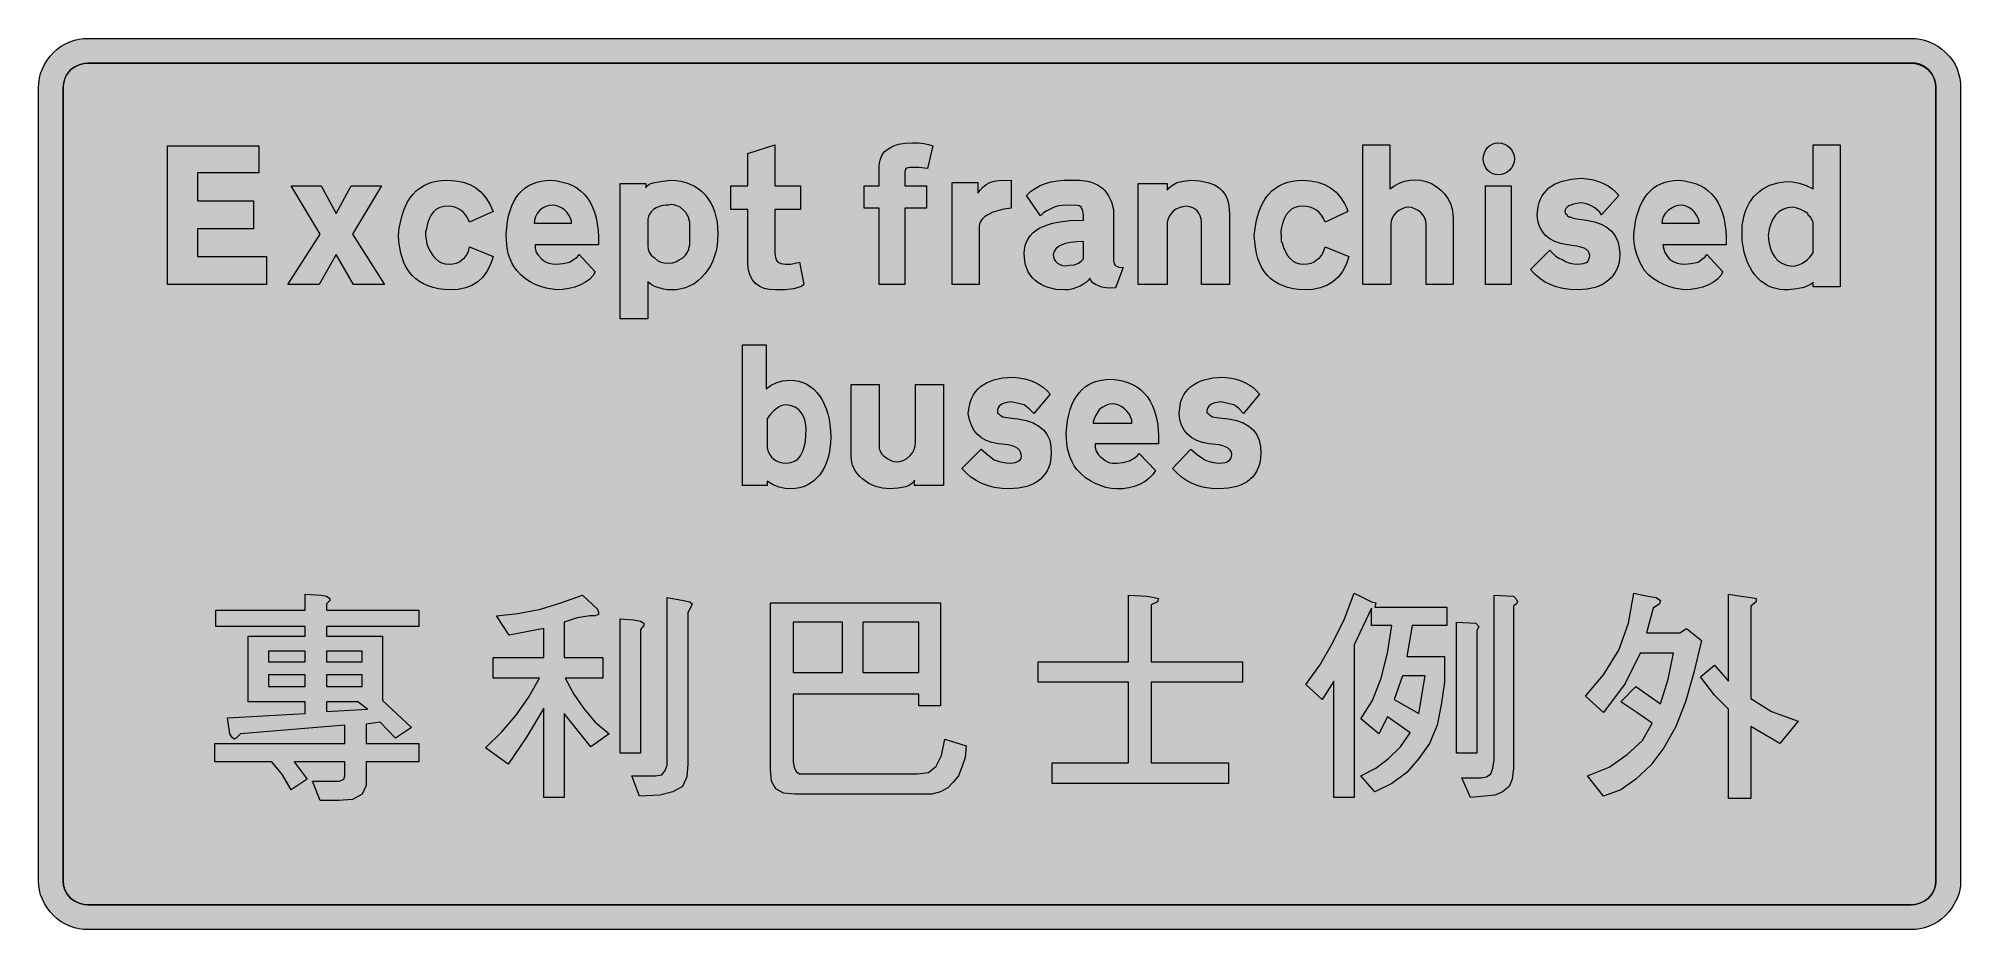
# Model space of a CAD drawing. Header units: metres. Extents: x 16 to 553, y 13 to 261.
import ezdxf

# ---------------------------------------------------------------- set-up
doc = ezdxf.new("R2010")
doc.units = ezdxf.units.M
doc.layers.add('FILL_BLACK_000000', color=7, linetype='Continuous', true_color=0x000000)
doc.layers.add('FILL_WHITE_FFFFFF', color=7, linetype='Continuous', true_color=0xffffff)

msp = doc.modelspace()

# ---------------------------------------------------------------- hatches: boundary and pattern name
at = {"layer": 'FILL_BLACK_000000', "true_color": 0x000000}
h = msp.add_hatch(color=7, dxfattribs=at)
h.dxf.hatch_style = 1
h.paths.add_polyline_path([(552.63, 24.93), (552.46, 23.7), (552.18, 22.47), (551.79, 21.3), (550.36, 18.79), (549.51, 17.63), (548.49, 16.5), (547.44, 15.56), (546.31, 14.75), (545.14, 14.08), (543.92, 13.54), (542.67, 13.12), (541.4, 12.83), (540.14, 12.66), (538.89, 12.6), (30.09, 12.6), (28.84, 12.66), (27.58, 12.83), (26.31, 13.12), (25.06, 13.54), (23.84, 14.08), (22.66, 14.75), (21.54, 15.56), (20.49, 16.5), (19.53, 17.55), (18.69, 18.67), (17.97, 19.85), (17.38, 21.07), (16.91, 22.32), (16.57, 23.59), (16.36, 24.85), (16.29, 26.1), (16.29, 247.5), (16.36, 248.85), (16.57, 250.19), (16.91, 251.5), (17.38, 252.79), (17.97, 254.03), (18.69, 255.22), (19.53, 256.35), (20.49, 257.4), (21.54, 258.34), (22.66, 259.15), (23.84, 259.82), (25.06, 260.36), (26.31, 260.78), (27.58, 261.07), (28.84, 261.24), (30.09, 261.3), (538.89, 261.3), (540.14, 261.24), (541.4, 261.07), (542.67, 260.78), (543.92, 260.36), (545.14, 259.82), (546.31, 259.15), (547.44, 258.34), (548.49, 257.4), (549.53, 256.35), (550.41, 255.22), (551.14, 254.03), (551.71, 252.79), (552.15, 251.5), (552.46, 250.19), (552.63, 248.85), (552.69, 247.5), (552.69, 26.1), (552.63, 24.93)])
h.paths.add_polyline_path([(545.3, 250.16), (544.65, 251.42), (543.69, 252.6), (542.6, 253.46), (541.29, 254.1), (540.09, 254.36), (538.89, 254.4), (30.09, 254.4), (28.92, 254.29), (27.69, 253.95), (26.46, 253.39), (25.29, 252.6), (24.33, 251.42), (23.68, 250.16), (23.31, 248.85), (23.19, 247.5), (23.19, 26.1), (23.31, 24.93), (23.68, 23.7), (24.33, 22.47), (25.29, 21.3), (26.46, 20.51), (27.69, 19.95), (28.92, 19.61), (30.09, 19.5), (538.89, 19.5), (540.06, 19.61), (541.29, 19.95), (542.52, 20.51), (543.69, 21.3), (544.65, 22.47), (545.3, 23.7), (545.67, 24.93), (545.79, 26.1), (545.79, 247.5), (545.67, 248.85), (545.3, 250.16)], flags=16)
h = msp.add_hatch(color=7, dxfattribs=at)
h.dxf.hatch_style = 1
h.paths.add_polyline_path([(60.69, 200.4), (79.89, 200.4), (79.89, 192.6), (52.29, 192.6), (52.29, 231.3), (77.79, 231.3), (77.79, 223.8), (60.69, 223.8), (60.69, 216), (76.29, 216), (76.29, 208.2), (60.69, 208.2), (60.69, 200.4)])
h = msp.add_hatch(color=7, dxfattribs=at)
h.dxf.hatch_style = 1
h.paths.add_polyline_path([(228.99, 220.2), (228.99, 213.6), (221.79, 213.6), (221.79, 201.3), (221.98, 200.14), (222.39, 199.2), (222.89, 198.81), (223.48, 198.52), (224.12, 198.36), (224.79, 198.3), (226.29, 198.3), (228.69, 198.9), (229.89, 192.6), (229.37, 192.19), (228.71, 191.86), (226.96, 191.4), (224.66, 191.17), (221.79, 191.1), (220.27, 191.21), (218.86, 191.55), (217.57, 192.11), (216.39, 192.9), (215.56, 193.91), (214.89, 195.15), (214.45, 196.61), (214.29, 198.3), (214.29, 213.6), (209.49, 213.6), (209.49, 220.2), (214.29, 220.2), (214.29, 229.2), (221.79, 231.6), (221.79, 220.2), (228.99, 220.2)])
h = msp.add_hatch(color=7, dxfattribs=at)
h.dxf.hatch_style = 1
h.paths.add_polyline_path([(250.89, 192.6), (250.89, 213.9), (246.69, 213.9), (246.69, 220.2), (250.89, 220.2), (250.89, 225.9), (251.18, 227.36), (251.64, 228.6), (252.32, 229.61), (253.29, 230.4), (254.71, 231.19), (256.29, 231.75), (258.1, 232.09), (260.19, 232.2), (261.88, 232.14), (263.38, 231.97), (264.7, 231.69), (265.89, 231.3), (264.39, 225), (261.99, 225.3), (259.59, 225.3), (258.88, 225.15), (258.39, 225), (258.13, 224.4), (258.09, 223.8), (258.09, 220.2), (264.09, 220.2), (264.09, 213.9), (258.09, 213.9), (258.09, 192.6), (250.89, 192.6)])
h = msp.add_hatch(color=7, dxfattribs=at)
h.dxf.hatch_style = 1
h.paths.add_polyline_path([(394.68, 220.21), (396.06, 220.93), (397.51, 221.44), (399.01, 221.74), (400.54, 221.83), (402.08, 221.7), (403.6, 221.36), (405.09, 220.8), (406.38, 220.02), (407.57, 219.04), (408.63, 217.89), (409.59, 216.6), (410.33, 215.2), (410.79, 213.75), (411.02, 212.3), (411.09, 210.9), (411.09, 192.6), (403.59, 192.6), (403.59, 209.4), (403.48, 210.3), (403.18, 211.16), (402.7, 211.97), (402.09, 212.7), (401.32, 213.31), (400.4, 213.79), (399.43, 214.09), (398.49, 214.2), (397.72, 214.09), (396.84, 213.79), (395.96, 213.31), (395.19, 212.7), (394.58, 211.97), (394.1, 211.16), (393.8, 210.3), (393.69, 209.4), (393.69, 192.6), (385.89, 192.6), (385.89, 231.6), (393.39, 231.6), (393.39, 219.3), (394.68, 220.21)])
h = msp.add_hatch(color=7, dxfattribs=at)
h.dxf.hatch_style = 1
h.paths.add_polyline_path([(428.1, 226.82), (427.82, 225.98), (427.4, 225.22), (426.84, 224.55), (426.17, 223.99), (425.41, 223.57), (424.57, 223.29), (423.69, 223.2), (422.82, 223.29), (422.02, 223.57), (421.31, 223.99), (420.69, 224.55), (420.19, 225.22), (419.81, 225.98), (419.57, 226.82), (419.49, 227.7), (419.57, 228.58), (419.81, 229.42), (420.19, 230.18), (420.69, 230.85), (421.31, 231.41), (422.02, 231.83), (422.82, 232.11), (423.69, 232.2), (424.57, 232.11), (425.41, 231.83), (426.17, 231.41), (426.84, 230.85), (427.4, 230.18), (427.82, 229.42), (428.1, 228.58), (428.19, 227.7), (428.1, 226.82)])
h = msp.add_hatch(color=7, dxfattribs=at)
h.dxf.hatch_style = 1
h.paths.add_polyline_path([(519.09, 231.6), (519.09, 192), (511.59, 192), (511.59, 193.2), (511.08, 192.78), (510.47, 192.41), (508.93, 191.81), (506.99, 191.39), (504.69, 191.1), (503.47, 191.1), (502.28, 191.23), (501.13, 191.47), (500.02, 191.82), (498.95, 192.29), (497.95, 192.88), (496.99, 193.58), (496.1, 194.4), (495.28, 195.33), (494.53, 196.37), (493.85, 197.52), (493.26, 198.78), (492.75, 200.15), (492.33, 201.62), (492.01, 203.21), (491.79, 204.9), (491.79, 205.8), (491.79, 208.5), (491.79, 209.1), (492, 210.52), (492.31, 211.84), (492.69, 213.08), (493.16, 214.23), (493.71, 215.29), (494.34, 216.26), (495.03, 217.15), (495.8, 217.95), (496.64, 218.67), (497.54, 219.3), (499.51, 220.32), (501.7, 221.02), (504.09, 221.4), (505.77, 221.28), (507.61, 220.91), (509.57, 220.26), (511.59, 219.3), (511.59, 231.6), (519.09, 231.6)])
h.paths.add_polyline_path([(511.55, 209.92), (511.46, 210.32), (511.29, 210.6), (510.84, 211.42), (510.62, 211.7), (510.39, 211.8), (510.13, 212.1), (510.09, 212.4), (509.14, 213.02), (508.1, 213.52), (507.01, 213.92), (505.89, 214.2), (504.41, 213.98), (503.12, 213.53), (502.02, 212.87), (501.09, 211.99), (500.33, 210.9), (499.73, 209.6), (499.29, 208.1), (498.99, 206.4), (499.19, 204.5), (499.56, 202.85), (500.1, 201.43), (500.83, 200.25), (501.74, 199.29), (502.83, 198.55), (504.11, 198.02), (505.59, 197.7), (506.57, 197.87), (507.5, 198.14), (508.36, 198.51), (509.15, 198.97), (509.88, 199.52), (510.53, 200.15), (511.1, 200.84), (511.59, 201.6), (511.59, 208.8), (511.55, 209.92)], flags=16)
h = msp.add_hatch(color=7, dxfattribs=at)
h.dxf.hatch_style = 1
h.paths.add_polyline_path([(111.99, 220.2), (103.89, 206.7), (112.89, 192.6), (104.19, 192.6), (99.39, 201), (94.59, 192.6), (85.89, 192.6), (94.89, 206.7), (86.79, 220.2), (95.19, 220.2), (99.39, 212.4), (103.59, 220.2), (111.99, 220.2)])
h = msp.add_hatch(color=7, dxfattribs=at)
h.dxf.hatch_style = 1
h.paths.add_polyline_path([(132.65, 221.58), (134.79, 221.21), (136.7, 220.56), (138.39, 219.6), (139.86, 218.36), (141.13, 216.86), (142.23, 215.09), (143.19, 213), (136.59, 210), (136.1, 211.05), (135.53, 211.97), (134.88, 212.74), (134.15, 213.37), (133.36, 213.87), (132.5, 214.22), (131.57, 214.43), (130.59, 214.5), (129.41, 214.4), (128.34, 214.11), (127.4, 213.61), (126.58, 212.92), (125.88, 212.04), (125.32, 210.96), (124.88, 209.68), (124.59, 208.2), (124.33, 207.3), (124.29, 206.4), (124.59, 204.6), (124.59, 204.3), (125.08, 202.92), (125.66, 201.72), (126.32, 200.69), (127.06, 199.84), (127.89, 199.17), (128.81, 198.69), (129.81, 198.4), (130.89, 198.3), (131.96, 198.36), (132.91, 198.56), (133.76, 198.93), (134.49, 199.5), (135.16, 200.06), (135.76, 200.85), (136.26, 201.86), (136.59, 203.1), (143.19, 200.4), (142.42, 198.19), (141.44, 196.29), (140.26, 194.69), (138.88, 193.39), (137.28, 192.38), (135.47, 191.67), (133.44, 191.24), (131.19, 191.1), (129.5, 191.21), (127.91, 191.44), (126.43, 191.77), (125.06, 192.22), (123.79, 192.79), (122.63, 193.46), (121.57, 194.25), (120.61, 195.15), (119.77, 196.16), (119.03, 197.29), (118.39, 198.52), (117.86, 199.87), (117.43, 201.34), (117.11, 202.91), (116.9, 204.6), (116.79, 206.4), (117, 208.25), (117.3, 209.99), (117.68, 211.6), (118.14, 213.09), (118.69, 214.47), (119.32, 215.72), (120.04, 216.86), (120.84, 217.87), (121.73, 218.77), (122.7, 219.55), (123.75, 220.21), (124.89, 220.74), (126.11, 221.16), (127.42, 221.46), (128.81, 221.64), (130.29, 221.7), (132.65, 221.58)])
h = msp.add_hatch(color=7, dxfattribs=at)
h.dxf.hatch_style = 1
h.paths.add_polyline_path([(154.93, 202.76), (155.19, 201.6), (155.83, 200.7), (156.69, 199.8), (157.64, 199.06), (158.68, 198.6), (159.77, 198.37), (160.89, 198.3), (162.69, 198.49), (164.49, 198.9), (166.06, 199.84), (166.68, 200.38), (167.19, 201), (171.69, 196.2), (171.07, 195.12), (170.13, 194.14), (168.93, 193.27), (167.53, 192.52), (165.97, 191.92), (164.31, 191.47), (162.6, 191.2), (160.89, 191.1), (158, 191.62), (156.46, 192.03), (154.89, 192.6), (153.54, 193.34), (152.23, 194.21), (150.97, 195.26), (149.79, 196.5), (149.06, 197.54), (148.44, 198.64), (147.92, 199.81), (147.5, 201.04), (147.19, 202.34), (146.96, 203.71), (146.79, 206.7), (147.18, 210.19), (147.51, 211.76), (147.91, 213.22), (148.41, 214.57), (148.98, 215.8), (149.64, 216.91), (150.39, 217.91), (151.22, 218.8), (152.13, 219.56), (153.13, 220.22), (154.21, 220.75), (155.38, 221.16), (156.63, 221.46), (157.97, 221.64), (159.39, 221.7), (161.02, 221.52), (162.55, 221.22), (163.98, 220.79), (165.29, 220.24), (166.5, 219.56), (167.6, 218.75), (168.59, 217.81), (169.48, 216.75), (170.25, 215.56), (170.92, 214.25), (171.47, 212.81), (171.92, 211.24), (172.25, 209.54), (172.48, 207.72), (172.59, 205.77), (172.59, 203.7), (154.89, 203.7), (154.93, 202.76)])
h.paths.add_polyline_path([(165.09, 210.3), (164.78, 211.18), (164.33, 212.02), (163.75, 212.78), (163.07, 213.45), (162.3, 214.01), (161.46, 214.43), (160.59, 214.71), (159.69, 214.8), (158.79, 214.69), (157.89, 214.39), (156.99, 213.91), (156.09, 213.3), (155.48, 212.4), (155, 211.5), (154.7, 210.6), (154.59, 209.7), (165.09, 209.7), (165.09, 210.3)], flags=16)
h = msp.add_hatch(color=7, dxfattribs=at)
h.dxf.hatch_style = 1
h.paths.add_polyline_path([(205.66, 203.57), (205.38, 202.05), (204.99, 200.59), (204.48, 199.19), (203.86, 197.88), (203.13, 196.68), (202.29, 195.6), (201.35, 194.55), (200.33, 193.63), (199.24, 192.86), (198.09, 192.22), (196.88, 191.73), (195.62, 191.38), (194.32, 191.17), (192.99, 191.1), (191.87, 191.15), (190.78, 191.31), (188.79, 191.85), (187.95, 192.21), (187.25, 192.62), (186.72, 193.05), (186.39, 193.5), (186.39, 183), (178.59, 183), (178.59, 220.8), (185.79, 220.8), (185.79, 219.6), (186.08, 220.05), (186.54, 220.46), (187.22, 220.82), (188.19, 221.1), (190.55, 221.51), (192.69, 221.7), (194.17, 221.63), (195.58, 221.44), (196.92, 221.11), (198.17, 220.66), (199.34, 220.09), (200.43, 219.41), (201.42, 218.6), (202.33, 217.69), (203.14, 216.66), (203.85, 215.53), (204.46, 214.3), (204.97, 212.97), (205.37, 211.54), (205.66, 210.01), (205.83, 208.4), (205.89, 206.7), (205.83, 205.13), (205.66, 203.57)])
h.paths.add_polyline_path([(194.19, 198.98), (195.09, 199.5), (196.1, 200.05), (196.89, 200.77), (197.45, 201.61), (197.79, 202.5), (197.79, 202.8), (198.09, 203.7), (198.09, 209.7), (198.09, 210), (197.79, 210.9), (197.79, 211.2), (197.46, 211.92), (196.93, 212.7), (196.23, 213.48), (195.39, 214.2), (194.49, 214.59), (193.63, 214.84), (192.82, 214.92), (192.09, 214.8), (191.79, 214.8), (191.49, 214.8), (190.5, 214.71), (189.55, 214.44), (188.69, 214.04), (187.93, 213.52), (187.29, 212.92), (186.81, 212.27), (186.5, 211.58), (186.39, 210.9), (186.39, 203.4), (186.46, 202.5), (186.73, 201.64), (187.28, 200.83), (188.19, 200.1), (189.09, 199.36), (189.99, 198.9), (190.89, 198.67), (191.79, 198.6), (193.33, 198.71), (194.19, 198.98)], flags=16)
h = msp.add_hatch(color=7, dxfattribs=at)
h.dxf.hatch_style = 1
h.paths.add_polyline_path([(271.29, 221.1), (278.49, 221.1), (278.49, 218.1), (279.05, 218.99), (279.8, 219.82), (280.73, 220.55), (281.79, 221.1), (282.98, 221.45), (284.34, 221.62), (287.79, 221.7), (287.79, 213.9), (285.7, 213.62), (283.93, 213.22), (282.43, 212.72), (281.19, 212.1), (280.35, 211.55), (279.65, 210.82), (279.12, 209.99), (278.79, 209.1), (278.79, 192.6), (271.29, 192.6), (271.29, 221.1)])
h = msp.add_hatch(color=7, dxfattribs=at)
h.dxf.hatch_style = 1
h.paths.add_polyline_path([(315.42, 191.58), (314.15, 191.66), (313.05, 191.91), (312.09, 192.3), (311.25, 192.63), (310.55, 193.12), (310.02, 193.73), (309.69, 194.4), (309.33, 193.83), (308.74, 193.25), (307.96, 192.7), (307.03, 192.19), (306, 191.75), (304.92, 191.4), (303.84, 191.18), (302.79, 191.1), (300.25, 191.27), (298.03, 191.77), (297.02, 192.15), (296.08, 192.62), (295.21, 193.17), (294.39, 193.8), (293.66, 194.52), (293.04, 195.31), (292.52, 196.17), (292.1, 197.1), (291.79, 198.08), (291.56, 199.12), (291.39, 201.3), (291.46, 202.44), (291.66, 203.51), (291.99, 204.5), (292.45, 205.41), (293.04, 206.25), (293.76, 207.01), (294.61, 207.7), (295.59, 208.31), (296.69, 208.85), (297.92, 209.32), (299.28, 209.71), (300.76, 210.03), (304.08, 210.46), (307.89, 210.6), (307.89, 211.8), (307.84, 212.6), (307.7, 213.22), (307.29, 214.2), (306.78, 214.55), (306.16, 214.72), (304.59, 214.8), (302.08, 214.72), (300.92, 214.55), (299.79, 214.2), (297.73, 213.22), (296.79, 212.6), (295.89, 211.8), (291.99, 217.5), (293.17, 218.55), (294.46, 219.46), (295.86, 220.23), (297.35, 220.84), (298.95, 221.29), (300.64, 221.59), (302.42, 221.73), (304.29, 221.7), (306.83, 221.76), (309.05, 221.47), (310.06, 221.21), (311, 220.86), (311.87, 220.42), (312.69, 219.9), (313.34, 219.41), (313.93, 218.83), (314.94, 217.42), (315.73, 215.68), (316.29, 213.6), (316.29, 199.2), (316.46, 198.41), (316.67, 198.1), (316.96, 197.85), (317.81, 197.51), (318.99, 197.4), (316.89, 191.7), (315.42, 191.58)])
h.paths.add_polyline_path([(299.75, 199.69), (300.12, 199.1), (300.69, 198.6), (301.37, 198.21), (302.11, 197.96), (302.97, 197.88), (303.99, 198), (305.4, 198.15), (306.5, 198.56), (307.32, 199.14), (307.89, 199.8), (307.89, 204.6), (305.98, 204.54), (304.33, 204.37), (302.95, 204.09), (301.89, 203.7), (300.92, 203.19), (300.24, 202.57), (299.78, 201.84), (299.49, 201), (299.55, 200.33), (299.75, 199.69)], flags=16)
h = msp.add_hatch(color=7, dxfattribs=at)
h.dxf.hatch_style = 1
h.paths.add_polyline_path([(340.89, 192.6), (340.89, 208.8), (340.89, 209.4), (340.89, 209.7), (340.89, 210), (340.73, 210.96), (340.49, 211.8), (340.14, 212.53), (339.69, 213.15), (339.13, 213.66), (338.44, 214.05), (337.63, 214.33), (336.69, 214.5), (335.62, 214.33), (334.67, 214.05), (333.82, 213.66), (333.09, 213.15), (332.47, 212.53), (331.97, 211.8), (331.57, 210.96), (331.29, 210), (331.29, 209.7), (331.29, 192.6), (323.19, 192.6), (323.19, 220.8), (331.29, 220.8), (331.29, 219), (331.84, 219.62), (332.53, 220.16), (333.99, 221.1), (335.83, 221.51), (337.89, 221.7), (340.42, 221.56), (342.62, 221.13), (344.47, 220.42), (345.27, 219.95), (345.99, 219.41), (346.62, 218.8), (347.17, 218.11), (347.64, 217.35), (348.01, 216.51), (348.31, 215.6), (348.52, 214.61), (348.69, 212.4), (348.69, 212.1), (348.69, 211.8), (348.69, 192.6), (340.89, 192.6)])
h = msp.add_hatch(color=7, dxfattribs=at)
h.dxf.hatch_style = 1
h.paths.add_polyline_path([(371.28, 221.58), (373.33, 221.21), (375.21, 220.56), (376.89, 219.6), (378.4, 218.36), (379.74, 216.86), (380.86, 215.09), (381.31, 214.08), (381.69, 213), (375.39, 210), (374.9, 211.05), (374.32, 211.97), (373.66, 212.74), (372.92, 213.37), (372.09, 213.87), (371.17, 214.22), (370.17, 214.43), (369.09, 214.5), (367.92, 214.4), (366.89, 214.11), (365.98, 213.61), (365.19, 212.92), (364.51, 212.04), (363.94, 210.96), (363.47, 209.68), (363.09, 208.2), (362.98, 207.3), (362.96, 206.85), (363.09, 206.4), (363.09, 204.6), (363.39, 204.3), (363.78, 202.92), (364.29, 201.72), (364.89, 200.69), (365.6, 199.84), (366.41, 199.17), (367.31, 198.69), (368.31, 198.4), (369.39, 198.3), (370.46, 198.36), (371.42, 198.56), (372.26, 198.93), (372.99, 199.5), (373.79, 200.06), (374.42, 200.85), (374.93, 201.86), (375.39, 203.1), (381.99, 200.4), (381.2, 198.19), (380.19, 196.29), (378.97, 194.69), (377.53, 193.39), (375.88, 192.38), (374.02, 191.67), (371.95, 191.24), (369.69, 191.1), (368, 191.21), (366.43, 191.44), (364.96, 191.77), (363.61, 192.22), (362.36, 192.79), (361.22, 193.46), (360.19, 194.25), (359.27, 195.15), (358.45, 196.16), (357.73, 197.29), (357.12, 198.52), (356.61, 199.87), (356.21, 201.34), (355.9, 202.91), (355.7, 204.6), (355.59, 206.4), (355.8, 208.25), (356.1, 209.99), (356.48, 211.6), (356.94, 213.09), (357.49, 214.47), (358.12, 215.72), (358.84, 216.86), (359.64, 217.87), (360.53, 218.77), (361.5, 219.55), (362.55, 220.21), (363.69, 220.74), (364.91, 221.16), (366.22, 221.46), (367.61, 221.64), (369.09, 221.7), (371.28, 221.58)])
h = msp.add_hatch(color=7, dxfattribs=at)
h.dxf.hatch_style = 1
h.paths.add_polyline_path([(420.09, 192.6), (420.09, 220.2), (427.29, 220.2), (427.29, 192.6), (420.09, 192.6)])
h = msp.add_hatch(color=7, dxfattribs=at)
h.dxf.hatch_style = 1
h.paths.add_polyline_path([(457.54, 199.9), (457.38, 198.85), (457.13, 197.86), (456.77, 196.92), (456.33, 196.05), (455.79, 195.23), (455.16, 194.48), (454.44, 193.8), (453.64, 193.19), (452.76, 192.65), (451.79, 192.19), (450.76, 191.8), (448.46, 191.28), (445.89, 191.1), (443.72, 191.2), (441.72, 191.48), (439.87, 191.95), (438.17, 192.6), (436.6, 193.41), (435.17, 194.39), (433.87, 195.52), (432.69, 196.8), (438.09, 202.2), (438.82, 201.36), (439.67, 200.62), (440.62, 200.01), (441.69, 199.5), (442.64, 198.93), (443.68, 198.56), (444.77, 198.36), (445.89, 198.3), (447.47, 198.49), (448.59, 198.9), (449, 199.69), (449.14, 200.12), (449.19, 200.7), (449.09, 201.33), (448.8, 201.89), (448.3, 202.36), (447.62, 202.76), (446.73, 203.09), (445.65, 203.36), (442.89, 203.7), (441.08, 204.04), (439.47, 204.59), (438.07, 205.36), (436.89, 206.32), (435.93, 207.49), (435.21, 208.85), (434.73, 210.39), (434.49, 212.1), (434.78, 214.42), (435.07, 215.47), (435.44, 216.44), (435.9, 217.33), (436.46, 218.15), (437.1, 218.89), (437.83, 219.56), (438.64, 220.16), (439.55, 220.68), (441.62, 221.51), (444.03, 222.05), (446.79, 222.3), (448.53, 222.12), (450.16, 221.8), (451.67, 221.36), (453.05, 220.8), (454.31, 220.13), (455.44, 219.35), (456.43, 218.47), (457.29, 217.5), (452.49, 212.1), (451.98, 212.77), (451.37, 213.41), (450.63, 214), (449.79, 214.5), (449.06, 214.89), (448.25, 215.17), (447.39, 215.34), (446.49, 215.4), (444.69, 215.07), (443.38, 214.54), (442.91, 214.21), (442.57, 213.84), (442.36, 213.44), (442.29, 213), (442.34, 212.65), (442.48, 212.44), (442.89, 212.1), (442.95, 211.88), (443.12, 211.69), (443.4, 211.55), (443.79, 211.5), (444.58, 211.15), (445.59, 210.94), (448.29, 210.6), (450.5, 210.15), (452.4, 209.48), (454, 208.59), (455.3, 207.49), (456.31, 206.17), (457.02, 204.65), (457.45, 202.93), (457.59, 201), (457.54, 199.9)])
h = msp.add_hatch(color=7, dxfattribs=at)
h.dxf.hatch_style = 1
h.paths.add_polyline_path([(469.78, 202.76), (470.19, 201.6), (470.68, 200.7), (471.39, 199.8), (472.51, 199.06), (473.6, 198.6), (474.64, 198.37), (475.59, 198.3), (477.54, 198.49), (479.49, 198.9), (480.8, 199.84), (481.39, 200.38), (481.89, 201), (486.39, 196.2), (485.78, 195.12), (484.87, 194.14), (483.71, 193.27), (482.34, 192.52), (480.8, 191.92), (479.13, 191.47), (477.38, 191.2), (475.59, 191.1), (472.74, 191.62), (471.29, 192.03), (469.89, 192.6), (468.37, 193.34), (466.97, 194.21), (465.67, 195.26), (464.49, 196.5), (463.26, 198.64), (462.31, 201.04), (461.96, 202.34), (461.71, 203.71), (461.55, 205.17), (461.49, 206.7), (461.98, 210.19), (462.34, 211.76), (462.78, 213.22), (463.3, 214.57), (463.89, 215.8), (464.57, 216.91), (465.32, 217.91), (466.14, 218.8), (467.04, 219.56), (468.03, 220.22), (469.08, 220.75), (470.22, 221.16), (471.43, 221.46), (472.72, 221.64), (474.09, 221.7), (475.72, 221.52), (477.25, 221.22), (478.68, 220.79), (479.99, 220.24), (481.2, 219.56), (482.3, 218.75), (483.29, 217.81), (484.18, 216.75), (484.95, 215.56), (485.62, 214.25), (486.17, 212.81), (486.62, 211.24), (486.95, 209.54), (487.18, 207.72), (487.29, 205.77), (487.29, 203.7), (469.59, 203.7), (469.78, 202.76)])
h.paths.add_polyline_path([(479.79, 210.3), (479.48, 211.18), (479.04, 212.02), (478.47, 212.78), (477.8, 213.45), (477.07, 214.01), (476.29, 214.43), (475.49, 214.71), (474.69, 214.8), (473.79, 214.69), (472.89, 214.39), (471.99, 213.91), (471.09, 213.3), (470.3, 212.4), (469.74, 211.5), (469.4, 210.6), (469.29, 209.7), (479.79, 209.7), (479.79, 210.3)], flags=16)
h = msp.add_hatch(color=7, dxfattribs=at)
h.dxf.hatch_style = 1
h.paths.add_polyline_path([(222.99, 136.09), (221.31, 136.74), (219.69, 137.7), (219.69, 136.5), (212.79, 136.5), (212.79, 175.8), (219.39, 175.8), (219.39, 163.5), (220.8, 164.51), (222.35, 165.26), (224.07, 165.74), (225.99, 165.9), (227.26, 165.83), (228.46, 165.61), (229.6, 165.26), (230.68, 164.77), (231.69, 164.15), (232.63, 163.4), (233.49, 162.53), (234.28, 161.55), (234.98, 160.45), (235.6, 159.25), (236.14, 157.94), (236.58, 156.53), (236.93, 155.03), (237.18, 153.44), (237.34, 151.76), (237.39, 150), (237.34, 148.4), (237.18, 146.88), (236.93, 145.44), (236.58, 144.08), (236.14, 142.81), (235.62, 141.62), (235.01, 140.53), (234.31, 139.54), (233.55, 138.65), (232.7, 137.86), (231.79, 137.19), (230.81, 136.63), (229.77, 136.18), (228.66, 135.86), (227.5, 135.67), (226.29, 135.6), (224.67, 135.72), (222.99, 136.09)])
h.paths.add_polyline_path([(227.28, 143.3), (228.17, 143.92), (228.92, 144.79), (229.52, 145.89), (229.98, 147.23), (230.31, 148.8), (230.49, 150.6), (230.5, 152.41), (230.32, 154.02), (229.94, 155.42), (229.36, 156.6), (228.59, 157.56), (227.62, 158.28), (226.45, 158.76), (225.09, 159), (224.24, 158.94), (223.48, 158.74), (222.77, 158.37), (222.09, 157.8), (221.42, 157.29), (220.78, 156.67), (220.19, 155.94), (219.69, 155.1), (219.69, 147), (219.97, 146.04), (220.36, 145.2), (220.87, 144.48), (221.49, 143.89), (222.22, 143.42), (223.07, 143.08), (224.02, 142.87), (225.09, 142.8), (226.26, 142.93), (227.28, 143.3)], flags=16)
h = msp.add_hatch(color=7, dxfattribs=at)
h.dxf.hatch_style = 1
h.paths.add_polyline_path([(298.72, 143.36), (298.49, 142.38), (298.18, 141.45), (297.76, 140.58), (297.24, 139.76), (296.62, 139), (295.89, 138.3), (295.06, 137.67), (294.15, 137.12), (293.16, 136.65), (292.1, 136.27), (289.77, 135.77), (287.19, 135.6), (285.11, 135.7), (283.14, 135.98), (281.3, 136.45), (279.58, 137.1), (277.98, 137.91), (276.52, 138.89), (275.18, 140.02), (273.99, 141.3), (279.39, 146.7), (281.19, 145.09), (282.99, 143.7), (284.12, 143.31), (285.24, 143.02), (286.36, 142.86), (287.49, 142.8), (288.29, 142.85), (288.91, 142.99), (289.89, 143.4), (290.28, 143.68), (290.53, 144.07), (290.61, 144.58), (290.49, 145.2), (290.39, 145.83), (290.1, 146.39), (289.6, 146.86), (288.91, 147.26), (288.03, 147.59), (286.95, 147.86), (284.19, 148.2), (282.39, 148.54), (280.81, 149.09), (279.45, 149.86), (278.3, 150.82), (277.37, 151.99), (276.64, 153.35), (276.11, 154.89), (275.79, 156.6), (276.08, 158.92), (276.37, 159.97), (276.74, 160.94), (277.2, 161.83), (277.76, 162.65), (278.4, 163.39), (279.13, 164.06), (279.94, 164.66), (280.85, 165.18), (282.92, 166.01), (285.33, 166.55), (288.09, 166.8), (289.92, 166.62), (291.59, 166.3), (293.1, 165.86), (294.46, 165.3), (295.69, 164.63), (296.78, 163.85), (297.75, 162.97), (298.59, 162), (294.09, 156.6), (292.74, 157.91), (291.39, 159), (287.79, 159.9), (286.04, 159.56), (285.37, 159.31), (284.83, 159), (284.41, 158.63), (284.12, 158.21), (283.95, 157.73), (283.89, 157.2), (283.89, 156.9), (284.04, 156.64), (284.19, 156.6), (284.68, 156.15), (285.39, 155.7), (287.15, 155.4), (289.59, 155.1), (291.9, 154.65), (293.87, 153.98), (295.51, 153.09), (296.83, 151.99), (297.82, 150.67), (298.49, 149.15), (298.85, 147.43), (298.89, 145.5), (298.72, 143.36)])
h = msp.add_hatch(color=7, dxfattribs=at)
h.dxf.hatch_style = 1
h.paths.add_polyline_path([(357.34, 144.35), (357.19, 143.27), (356.95, 142.25), (356.62, 141.3), (356.19, 140.41), (355.67, 139.6), (355.05, 138.86), (354.35, 138.19), (353.56, 137.59), (352.69, 137.07), (351.73, 136.63), (350.68, 136.26), (348.35, 135.77), (345.69, 135.6), (343.62, 135.7), (341.69, 135.98), (339.89, 136.45), (338.23, 137.1), (336.69, 137.91), (335.27, 138.89), (333.97, 140.02), (332.79, 141.3), (337.89, 146.7), (339.73, 145.09), (341.79, 143.7), (342.74, 143.31), (343.78, 143.02), (344.87, 142.86), (345.99, 142.8), (346.83, 142.85), (347.53, 142.99), (348.06, 143.18), (348.39, 143.4), (348.78, 143.68), (349.06, 144.07), (349.23, 144.58), (349.29, 145.2), (349.19, 145.83), (348.9, 146.39), (348.4, 146.86), (347.71, 147.26), (346.83, 147.59), (345.75, 147.86), (342.99, 148.2), (341.18, 148.54), (339.57, 149.09), (338.17, 149.86), (336.99, 150.82), (336.03, 151.99), (335.31, 153.35), (334.83, 154.89), (334.59, 156.6), (334.87, 158.92), (335.14, 159.97), (335.5, 160.94), (335.94, 161.83), (336.48, 162.65), (337.1, 163.39), (337.81, 164.06), (338.62, 164.66), (339.52, 165.18), (340.51, 165.63), (341.59, 166.01), (344.05, 166.55), (346.89, 166.8), (348.62, 166.62), (350.21, 166.3), (351.67, 165.86), (353, 165.3), (354.21, 164.63), (355.29, 163.85), (356.25, 162.97), (357.09, 162), (352.59, 156.6), (351.35, 157.91), (350.69, 158.5), (349.89, 159), (348.31, 159.45), (346.29, 159.9), (344.54, 159.56), (343.87, 159.31), (343.33, 159), (342.91, 158.63), (342.62, 158.21), (342.45, 157.73), (342.39, 157.2), (342.39, 156.9), (342.69, 156.6), (343.18, 156.15), (343.89, 155.7), (345.69, 155.4), (348.39, 155.1), (350.6, 154.65), (352.5, 153.98), (354.09, 153.09), (355.36, 151.99), (356.34, 150.67), (357, 149.15), (357.35, 147.43), (357.39, 145.5), (357.34, 144.35)])
h = msp.add_hatch(color=7, dxfattribs=at)
h.dxf.hatch_style = 1
h.paths.add_polyline_path([(268.89, 164.7), (268.89, 136.5), (260.79, 136.5), (260.79, 138), (260.5, 137.55), (260.04, 137.1), (259.36, 136.65), (258.39, 136.2), (256.25, 135.79), (253.89, 135.6), (251.87, 135.77), (249.91, 136.27), (248.07, 137.12), (246.39, 138.3), (245.56, 139), (244.86, 139.75), (244.29, 140.53), (243.84, 141.34), (243.5, 142.16), (243.27, 142.98), (243.09, 144.6), (243.09, 164.7), (250.89, 164.7), (250.89, 147.6), (250.93, 146.85), (251.19, 146.1), (251.68, 145.24), (251.99, 144.88), (252.39, 144.6), (253.29, 143.99), (254.15, 143.51), (254.96, 143.21), (255.69, 143.1), (256.64, 143.21), (257.64, 143.55), (258.64, 144.11), (259.59, 144.9), (260.2, 145.67), (260.68, 146.59), (260.98, 147.56), (261.09, 148.5), (261.09, 164.7), (268.89, 164.7)])
h = msp.add_hatch(color=7, dxfattribs=at)
h.dxf.hatch_style = 1
h.paths.add_polyline_path([(311.23, 147.15), (311.49, 146.1), (312.13, 145.09), (312.54, 144.62), (312.99, 144.3), (313.94, 143.52), (314.98, 142.99), (316.07, 142.74), (317.19, 142.8), (318.99, 142.99), (320.79, 143.4), (322.37, 144.34), (322.98, 144.88), (323.49, 145.5), (327.99, 140.7), (327.28, 139.61), (326.3, 138.6), (325.1, 137.69), (323.71, 136.91), (322.19, 136.29), (320.56, 135.85), (318.88, 135.61), (317.19, 135.6), (315.66, 135.71), (314.19, 136.01), (312.72, 136.49), (311.19, 137.1), (309.84, 137.84), (308.53, 138.71), (307.27, 139.76), (306.09, 141), (305.36, 142.04), (304.74, 143.14), (304.22, 144.31), (303.8, 145.54), (303.49, 146.84), (303.26, 148.21), (303.09, 151.2), (303.48, 154.69), (303.81, 156.26), (304.21, 157.72), (304.71, 159.07), (305.28, 160.3), (305.94, 161.41), (306.69, 162.41), (307.52, 163.3), (308.43, 164.06), (309.43, 164.72), (310.52, 165.25), (311.68, 165.66), (312.93, 165.96), (314.27, 166.14), (315.69, 166.2), (317.32, 166.02), (318.85, 165.72), (320.28, 165.29), (321.59, 164.74), (322.8, 164.06), (323.9, 163.25), (324.89, 162.31), (325.78, 161.25), (326.55, 160.06), (327.22, 158.75), (327.77, 157.31), (328.22, 155.74), (328.55, 154.04), (328.78, 152.22), (328.89, 150.27), (328.89, 148.2), (311.19, 148.2), (311.23, 147.15)])
h.paths.add_polyline_path([(321.39, 154.2), (321.39, 154.8), (321.08, 155.68), (320.63, 156.52), (320.05, 157.28), (319.36, 157.95), (318.6, 158.51), (317.76, 158.93), (316.89, 159.21), (315.99, 159.3), (315.09, 159.19), (314.19, 158.89), (313.29, 158.41), (312.39, 157.8), (311.26, 156), (310.87, 155.1), (310.59, 154.2), (310.59, 153.9), (321.39, 153.9), (321.39, 154.2)], flags=16)
h = msp.add_hatch(color=7, dxfattribs=at)
h.dxf.hatch_style = 1
h.paths.add_polyline_path([(97.59, 105), (97.59, 104.4), (96.69, 103.5), (96.69, 101.7), (122.49, 101.7), (122.49, 97.2), (96.69, 97.2), (96.69, 94.5), (112.29, 94.5), (112.29, 76.5), (120.39, 69), (115.89, 66), (111.69, 70.5), (107.79, 69.9), (107.79, 64.5), (122.49, 64.5), (122.49, 59.4), (107.79, 59.4), (107.79, 56.4), (107.79, 52.8), (106.59, 50.4), (103.89, 48.9), (99.99, 48.6), (94.89, 48.6), (92.79, 54), (98.79, 54), (100.29, 54), (101.49, 54.6), (101.79, 55.5), (101.79, 57), (101.79, 59.4), (87.69, 59.4), (91.29, 54.6), (86.79, 51.6), (84.39, 55.8), (81.39, 59.4), (65.49, 59.4), (65.49, 64.5), (101.79, 64.5), (101.79, 69.6), (72.69, 67.2), (71.49, 66), (70.89, 65.7), (70.29, 66.3), (69.69, 67.2), (69.09, 71.7), (90.69, 72.9), (90.69, 76.2), (74.79, 76.2), (74.79, 94.5), (90.69, 94.5), (90.69, 97.2), (65.79, 97.2), (65.79, 101.7), (90.69, 101.7), (90.69, 106.2), (95.19, 105.9), (96.69, 105.6), (97.59, 105)])
h.paths.add_polyline_path([(105.39, 76.2), (96.69, 76.2), (96.69, 73.5), (108.09, 74.1), (105.39, 76.2)], flags=16)
h.paths.add_polyline_path([(106.59, 87.3), (106.59, 90.3), (96.69, 90.3), (96.69, 87.3), (106.59, 87.3)], flags=16)
h.paths.add_polyline_path([(96.69, 80.4), (106.59, 80.4), (106.59, 83.7), (96.69, 83.7), (96.69, 80.4)], flags=16)
h.paths.add_polyline_path([(80.49, 90.3), (80.49, 87.3), (90.69, 87.3), (90.69, 90.3), (80.49, 90.3)], flags=16)
h.paths.add_polyline_path([(90.69, 83.7), (80.49, 83.7), (80.49, 80.4), (90.69, 80.4), (90.69, 83.7)], flags=16)
h = msp.add_hatch(color=7, dxfattribs=at)
h.dxf.hatch_style = 1
h.paths.add_polyline_path([(150.09, 100.8), (156.39, 102), (162.09, 103.8), (168.09, 105.9), (172.29, 102), (172.59, 101.1), (172.59, 100.5), (171.69, 100.2), (170.19, 100.2), (166.59, 99.6), (162.99, 98.4), (162.99, 88.5), (173.79, 88.5), (173.79, 82.8), (163.29, 82.8), (165.69, 78.3), (168.39, 74.4), (171.69, 70.5), (175.59, 67.2), (170.49, 63.6), (162.99, 72.9), (162.99, 49.5), (157.29, 49.5), (157.29, 74.4), (152.49, 66.3), (147.39, 58.8), (141.09, 63.3), (145.59, 67.8), (149.49, 72.3), (153.09, 77.4), (156.09, 82.8), (143.19, 82.8), (143.19, 88.5), (157.29, 88.5), (157.29, 96.6), (147.69, 94.8), (144.09, 100.2), (150.09, 100.8)])
h = msp.add_hatch(color=7, dxfattribs=at)
h.dxf.hatch_style = 1
h.paths.add_polyline_path([(188.49, 55.5), (190.29, 55.8), (191.19, 57), (191.79, 58.5), (191.79, 60.6), (191.79, 105.3), (196.29, 104.4), (198.09, 104.1), (198.69, 103.5), (198.39, 102.6), (197.49, 101.1), (197.49, 58.8), (197.19, 55.2), (195.99, 52.5), (193.29, 51), (189.69, 50.1), (183.99, 49.8), (181.89, 55.5), (188.49, 55.5)])
h = msp.add_hatch(color=7, dxfattribs=at)
h.dxf.hatch_style = 1
h.paths.add_polyline_path([(261.99, 75), (261.99, 78.3), (226.89, 78.3), (226.89, 59.4), (227.19, 57.9), (227.79, 56.7), (228.69, 56.1), (230.19, 56.1), (261.69, 56.1), (264.69, 56.4), (266.79, 58.2), (268.29, 61.2), (269.19, 65.7), (275.19, 63.9), (274.89, 60.6), (273.99, 57.9), (273.09, 55.5), (271.59, 53.7), (270.09, 52.2), (267.99, 51), (265.59, 50.4), (262.89, 50.4), (227.49, 50.4), (224.19, 50.7), (222.09, 51.9), (220.89, 54), (220.59, 57.3), (220.59, 103.8), (267.99, 103.8), (267.99, 75), (261.99, 75)])
h.paths.add_polyline_path([(226.89, 98.4), (226.89, 84.3), (240.69, 84.3), (240.69, 98.4), (226.89, 98.4)], flags=16)
h.paths.add_polyline_path([(261.99, 98.4), (246.39, 98.4), (246.39, 84.3), (261.99, 84.3), (261.99, 98.4)], flags=16)
h = msp.add_hatch(color=7, dxfattribs=at)
h.dxf.hatch_style = 1
h.paths.add_polyline_path([(327.69, 105.3), (328.89, 105), (328.59, 104.1), (326.79, 103.2), (326.79, 87.3), (352.29, 87.3), (352.29, 81.6), (326.79, 81.6), (326.79, 59.1), (348.39, 59.1), (348.39, 53.4), (299.19, 53.4), (299.19, 59.1), (320.49, 59.1), (320.49, 81.6), (295.29, 81.6), (295.29, 87.3), (320.49, 87.3), (320.49, 105.9), (325.59, 105.6), (327.69, 105.3)])
h = msp.add_hatch(color=7, dxfattribs=at)
h.dxf.hatch_style = 1
h.paths.add_polyline_path([(377.49, 92.7), (380.79, 99.3), (383.49, 106.5), (388.29, 104.1), (389.49, 103.8), (389.19, 102.6), (409.29, 102.6), (409.29, 97.5), (399.69, 97.5), (398.19, 88.8), (408.69, 88.8), (408.69, 81.6), (407.79, 75.3), (406.59, 69.6), (404.49, 64.5), (401.49, 60.3), (398.19, 56.4), (393.99, 53.4), (389.19, 51), (385.29, 55.5), (389.49, 57.6), (393.09, 60.3), (396.39, 63.6), (399.09, 67.5), (392.79, 72), (390.39, 67.2), (385.29, 71.4), (388.59, 76.5), (390.99, 82.8), (392.79, 89.7), (393.99, 97.5), (388.29, 97.5), (388.29, 102.3), (383.49, 92.1), (383.49, 49.5), (377.79, 49.5), (377.79, 81.9), (374.49, 76.8), (369.99, 81), (373.89, 86.4), (377.49, 92.7)])
h.paths.add_polyline_path([(401.49, 72.9), (403.29, 83.4), (396.99, 83.4), (394.59, 76.8), (401.49, 72.9)], flags=16)
h = msp.add_hatch(color=7, dxfattribs=at)
h.dxf.hatch_style = 1
h.paths.add_polyline_path([(427.89, 105.6), (428.79, 104.7), (429.09, 104.1), (428.79, 103.5), (427.89, 102.9), (427.89, 57.6), (427.59, 54.6), (426.69, 52.5), (424.89, 51), (422.79, 50.1), (415.89, 49.5), (413.49, 54.9), (418.89, 54.9), (420.39, 55.2), (421.59, 56.1), (422.19, 57.6), (422.49, 60), (422.49, 105.9), (427.89, 105.6)])
h = msp.add_hatch(color=7, dxfattribs=at)
h.dxf.hatch_style = 1
h.paths.add_polyline_path([(467.79, 105.3), (468.99, 104.4), (468.69, 103.5), (466.89, 102.3), (465.09, 95.4), (474.39, 95.4), (476.19, 96.6), (480.39, 93.3), (478.29, 84.3), (475.89, 76.2), (473.19, 69.3), (469.89, 63.3), (466.29, 58.5), (462.09, 54.6), (457.89, 51.6), (453.09, 49.8), (448.59, 55.5), (454.59, 57.9), (459.69, 61.5), (463.89, 65.4), (466.59, 70.2), (462.39, 73.2), (457.89, 76.2), (462.09, 80.4), (468.99, 75.6), (471.09, 82.5), (472.59, 89.7), (463.29, 89.7), (459.09, 81.3), (453.09, 73.2), (447.99, 77.7), (453.09, 83.7), (457.29, 90.6), (459.99, 98.1), (461.49, 106.5), (465.39, 105.6), (467.79, 105.3)])
h = msp.add_hatch(color=7, dxfattribs=at)
h.dxf.hatch_style = 1
h.paths.add_polyline_path([(494.19, 105.3), (495.69, 105), (495.69, 104.1), (494.19, 102.9), (494.19, 77.1), (499.89, 73.5), (507.39, 70.8), (502.29, 64.5), (494.19, 69.3), (494.19, 49.2), (487.89, 49.2), (487.89, 74.1), (483.99, 78), (480.09, 83.1), (483.99, 86.4), (487.89, 81.9), (487.89, 106.2), (491.49, 105.6), (494.19, 105.3)])
h = msp.add_hatch(color=7, dxfattribs=at)
h.dxf.hatch_style = 1
h.paths.add_polyline_path([(178.59, 99.3), (182.49, 99), (184.29, 98.7), (185.19, 98.1), (185.19, 97.5), (184.29, 96.3), (184.29, 61.8), (178.59, 61.8), (178.59, 99.3)])
h = msp.add_hatch(color=7, dxfattribs=at)
h.dxf.hatch_style = 1
h.paths.add_polyline_path([(417.39, 98.1), (418.29, 97.2), (417.69, 96), (417.69, 61.8), (411.99, 61.8), (411.99, 98.4), (417.39, 98.1)])
at = {"layer": 'FILL_WHITE_FFFFFF', "true_color": 0xffffff}
h = msp.add_hatch(color=7, dxfattribs=at)
h.dxf.hatch_style = 1
h.paths.add_polyline_path([(538.89, 254.4), (540.06, 254.29), (541.29, 253.95), (542.52, 253.39), (543.69, 252.6), (544.65, 251.42), (545.3, 250.16), (545.67, 248.85), (545.79, 247.5), (545.79, 26.1), (545.67, 24.93), (545.3, 23.7), (544.65, 22.47), (543.69, 21.3), (542.52, 20.51), (541.29, 19.95), (540.06, 19.61), (538.89, 19.5), (30.09, 19.5), (28.92, 19.61), (27.69, 19.95), (26.46, 20.51), (25.29, 21.3), (24.33, 22.47), (23.68, 23.7), (23.31, 24.93), (23.19, 26.1), (23.19, 247.5), (23.38, 248.85), (23.79, 250.2), (24.07, 250.83), (24.43, 251.4), (25.29, 252.6), (26.46, 253.39), (27.69, 253.95), (28.92, 254.29), (30.09, 254.4), (538.89, 254.4)])

# ---------------------------------------------------------------- linework, layer by layer
at = {"layer": 'FILL_BLACK_000000', "lineweight": 0, "true_color": 0x000000}
for points in [[(552.63, 24.93), (552.46, 23.7), (552.18, 22.47), (551.79, 21.3), (550.36, 18.79), (549.51, 17.63), (548.49, 16.5), (547.44, 15.56), (546.31, 14.75), (545.14, 14.08), (543.92, 13.54), (542.67, 13.12), (541.4, 12.83), (540.14, 12.66), (538.89, 12.6), (30.09, 12.6), (28.84, 12.66), (27.58, 12.83), (26.31, 13.12), (25.06, 13.54), (23.84, 14.08), (22.66, 14.75), (21.54, 15.56), (20.49, 16.5), (19.53, 17.55), (18.69, 18.67), (17.97, 19.85), (17.38, 21.07), (16.91, 22.32), (16.57, 23.59), (16.36, 24.85), (16.29, 26.1), (16.29, 247.5), (16.36, 248.85), (16.57, 250.19), (16.91, 251.5), (17.38, 252.79), (17.97, 254.03), (18.69, 255.22), (19.53, 256.35), (20.49, 257.4), (21.54, 258.34), (22.66, 259.15), (23.84, 259.82), (25.06, 260.36), (26.31, 260.78), (27.58, 261.07), (28.84, 261.24), (30.09, 261.3), (538.89, 261.3), (540.14, 261.24), (541.4, 261.07), (542.67, 260.78), (543.92, 260.36), (545.14, 259.82), (546.31, 259.15), (547.44, 258.34), (548.49, 257.4), (549.53, 256.35), (550.41, 255.22), (551.14, 254.03), (551.71, 252.79), (552.15, 251.5), (552.46, 250.19), (552.63, 248.85), (552.69, 247.5), (552.69, 26.1)], [(545.3, 250.16), (544.65, 251.42), (543.69, 252.6), (542.6, 253.46), (541.29, 254.1), (540.09, 254.36), (538.89, 254.4), (30.09, 254.4), (28.92, 254.29), (27.69, 253.95), (26.46, 253.39), (25.29, 252.6), (24.33, 251.42), (23.68, 250.16), (23.31, 248.85), (23.19, 247.5), (23.19, 26.1), (23.31, 24.93), (23.68, 23.7), (24.33, 22.47), (25.29, 21.3), (26.46, 20.51), (27.69, 19.95), (28.92, 19.61), (30.09, 19.5), (538.89, 19.5), (540.06, 19.61), (541.29, 19.95), (542.52, 20.51), (543.69, 21.3), (544.65, 22.47), (545.3, 23.7), (545.67, 24.93), (545.79, 26.1), (545.79, 247.5), (545.67, 248.85)], [(60.69, 200.4), (79.89, 200.4), (79.89, 192.6), (52.29, 192.6), (52.29, 231.3), (77.79, 231.3), (77.79, 223.8), (60.69, 223.8), (60.69, 216), (76.29, 216), (76.29, 208.2), (60.69, 208.2)], [(228.99, 220.2), (228.99, 213.6), (221.79, 213.6), (221.79, 201.3), (221.98, 200.14), (222.39, 199.2), (222.89, 198.81), (223.48, 198.52), (224.12, 198.36), (224.79, 198.3), (226.29, 198.3), (228.69, 198.9), (229.89, 192.6), (229.37, 192.19), (228.71, 191.86), (226.96, 191.4), (224.66, 191.17), (221.79, 191.1), (220.27, 191.21), (218.86, 191.55), (217.57, 192.11), (216.39, 192.9), (215.56, 193.91), (214.89, 195.15), (214.45, 196.61), (214.29, 198.3), (214.29, 213.6), (209.49, 213.6), (209.49, 220.2), (214.29, 220.2), (214.29, 229.2), (221.79, 231.6), (221.79, 220.2)], [(250.89, 192.6), (250.89, 213.9), (246.69, 213.9), (246.69, 220.2), (250.89, 220.2), (250.89, 225.9), (251.18, 227.36), (251.64, 228.6), (252.32, 229.61), (253.29, 230.4), (254.71, 231.19), (256.29, 231.75), (258.1, 232.09), (260.19, 232.2), (261.88, 232.14), (263.38, 231.97), (264.7, 231.69), (265.89, 231.3), (264.39, 225), (261.99, 225.3), (259.59, 225.3), (258.88, 225.15), (258.39, 225), (258.13, 224.4), (258.09, 223.8), (258.09, 220.2), (264.09, 220.2), (264.09, 213.9), (258.09, 213.9), (258.09, 192.6)], [(394.68, 220.21), (396.06, 220.93), (397.51, 221.44), (399.01, 221.74), (400.54, 221.83), (402.08, 221.7), (403.6, 221.36), (405.09, 220.8), (406.38, 220.02), (407.57, 219.04), (408.63, 217.89), (409.59, 216.6), (410.33, 215.2), (410.79, 213.75), (411.02, 212.3), (411.09, 210.9), (411.09, 192.6), (403.59, 192.6), (403.59, 209.4), (403.48, 210.3), (403.18, 211.16), (402.7, 211.97), (402.09, 212.7), (401.32, 213.31), (400.4, 213.79), (399.43, 214.09), (398.49, 214.2), (397.72, 214.09), (396.84, 213.79), (395.96, 213.31), (395.19, 212.7), (394.58, 211.97), (394.1, 211.16), (393.8, 210.3), (393.69, 209.4), (393.69, 192.6), (385.89, 192.6), (385.89, 231.6), (393.39, 231.6), (393.39, 219.3)], [(428.1, 226.82), (427.82, 225.98), (427.4, 225.22), (426.84, 224.55), (426.17, 223.99), (425.41, 223.57), (424.57, 223.29), (423.69, 223.2), (422.82, 223.29), (422.02, 223.57), (421.31, 223.99), (420.69, 224.55), (420.19, 225.22), (419.81, 225.98), (419.57, 226.82), (419.49, 227.7), (419.57, 228.58), (419.81, 229.42), (420.19, 230.18), (420.69, 230.85), (421.31, 231.41), (422.02, 231.83), (422.82, 232.11), (423.69, 232.2), (424.57, 232.11), (425.41, 231.83), (426.17, 231.41), (426.84, 230.85), (427.4, 230.18), (427.82, 229.42), (428.1, 228.58), (428.19, 227.7)], [(519.09, 231.6), (519.09, 192), (511.59, 192), (511.59, 193.2), (511.08, 192.78), (510.47, 192.41), (508.93, 191.81), (506.99, 191.39), (504.69, 191.1), (503.47, 191.1), (502.28, 191.23), (501.13, 191.47), (500.02, 191.82), (498.95, 192.29), (497.95, 192.88), (496.99, 193.58), (496.1, 194.4), (495.28, 195.33), (494.53, 196.37), (493.85, 197.52), (493.26, 198.78), (492.75, 200.15), (492.33, 201.62), (492.01, 203.21), (491.79, 204.9), (491.79, 205.8), (491.79, 208.5), (491.79, 209.1), (492, 210.52), (492.31, 211.84), (492.69, 213.08), (493.16, 214.23), (493.71, 215.29), (494.34, 216.26), (495.03, 217.15), (495.8, 217.95), (496.64, 218.67), (497.54, 219.3), (499.51, 220.32), (501.7, 221.02), (504.09, 221.4), (505.77, 221.28), (507.61, 220.91), (509.57, 220.26), (511.59, 219.3), (511.59, 231.6)], [(111.99, 220.2), (103.89, 206.7), (112.89, 192.6), (104.19, 192.6), (99.39, 201), (94.59, 192.6), (85.89, 192.6), (94.89, 206.7), (86.79, 220.2), (95.19, 220.2), (99.39, 212.4), (103.59, 220.2)], [(132.65, 221.58), (134.79, 221.21), (136.7, 220.56), (138.39, 219.6), (139.86, 218.36), (141.13, 216.86), (142.23, 215.09), (143.19, 213), (136.59, 210), (136.1, 211.05), (135.53, 211.97), (134.88, 212.74), (134.15, 213.37), (133.36, 213.87), (132.5, 214.22), (131.57, 214.43), (130.59, 214.5), (129.41, 214.4), (128.34, 214.11), (127.4, 213.61), (126.58, 212.92), (125.88, 212.04), (125.32, 210.96), (124.88, 209.68), (124.59, 208.2), (124.33, 207.3), (124.29, 206.4), (124.59, 204.6), (124.59, 204.3), (125.08, 202.92), (125.66, 201.72), (126.32, 200.69), (127.06, 199.84), (127.89, 199.17), (128.81, 198.69), (129.81, 198.4), (130.89, 198.3), (131.96, 198.36), (132.91, 198.56), (133.76, 198.93), (134.49, 199.5), (135.16, 200.06), (135.76, 200.85), (136.26, 201.86), (136.59, 203.1), (143.19, 200.4), (142.42, 198.19), (141.44, 196.29), (140.26, 194.69), (138.88, 193.39), (137.28, 192.38), (135.47, 191.67), (133.44, 191.24), (131.19, 191.1), (129.5, 191.21), (127.91, 191.44), (126.43, 191.77), (125.06, 192.22), (123.79, 192.79), (122.63, 193.46), (121.57, 194.25), (120.61, 195.15), (119.77, 196.16), (119.03, 197.29), (118.39, 198.52), (117.86, 199.87), (117.43, 201.34), (117.11, 202.91), (116.9, 204.6), (116.79, 206.4), (117, 208.25), (117.3, 209.99), (117.68, 211.6), (118.14, 213.09), (118.69, 214.47), (119.32, 215.72), (120.04, 216.86), (120.84, 217.87), (121.73, 218.77), (122.7, 219.55), (123.75, 220.21), (124.89, 220.74), (126.11, 221.16), (127.42, 221.46), (128.81, 221.64), (130.29, 221.7)], [(154.93, 202.76), (155.19, 201.6), (155.83, 200.7), (156.69, 199.8), (157.64, 199.06), (158.68, 198.6), (159.77, 198.37), (160.89, 198.3), (162.69, 198.49), (164.49, 198.9), (166.06, 199.84), (166.68, 200.38), (167.19, 201), (171.69, 196.2), (171.07, 195.12), (170.13, 194.14), (168.93, 193.27), (167.53, 192.52), (165.97, 191.92), (164.31, 191.47), (162.6, 191.2), (160.89, 191.1), (158, 191.62), (156.46, 192.03), (154.89, 192.6), (153.54, 193.34), (152.23, 194.21), (150.97, 195.26), (149.79, 196.5), (149.06, 197.54), (148.44, 198.64), (147.92, 199.81), (147.5, 201.04), (147.19, 202.34), (146.96, 203.71), (146.79, 206.7), (147.18, 210.19), (147.51, 211.76), (147.91, 213.22), (148.41, 214.57), (148.98, 215.8), (149.64, 216.91), (150.39, 217.91), (151.22, 218.8), (152.13, 219.56), (153.13, 220.22), (154.21, 220.75), (155.38, 221.16), (156.63, 221.46), (157.97, 221.64), (159.39, 221.7), (161.02, 221.52), (162.55, 221.22), (163.98, 220.79), (165.29, 220.24), (166.5, 219.56), (167.6, 218.75), (168.59, 217.81), (169.48, 216.75), (170.25, 215.56), (170.92, 214.25), (171.47, 212.81), (171.92, 211.24), (172.25, 209.54), (172.48, 207.72), (172.59, 205.77), (172.59, 203.7), (154.89, 203.7)], [(205.66, 203.57), (205.38, 202.05), (204.99, 200.59), (204.48, 199.19), (203.86, 197.88), (203.13, 196.68), (202.29, 195.6), (201.35, 194.55), (200.33, 193.63), (199.24, 192.86), (198.09, 192.22), (196.88, 191.73), (195.62, 191.38), (194.32, 191.17), (192.99, 191.1), (191.87, 191.15), (190.78, 191.31), (188.79, 191.85), (187.95, 192.21), (187.25, 192.62), (186.72, 193.05), (186.39, 193.5), (186.39, 183), (178.59, 183), (178.59, 220.8), (185.79, 220.8), (185.79, 219.6), (186.08, 220.05), (186.54, 220.46), (187.22, 220.82), (188.19, 221.1), (190.55, 221.51), (192.69, 221.7), (194.17, 221.63), (195.58, 221.44), (196.92, 221.11), (198.17, 220.66), (199.34, 220.09), (200.43, 219.41), (201.42, 218.6), (202.33, 217.69), (203.14, 216.66), (203.85, 215.53), (204.46, 214.3), (204.97, 212.97), (205.37, 211.54), (205.66, 210.01), (205.83, 208.4), (205.89, 206.7), (205.83, 205.13)], [(271.29, 221.1), (278.49, 221.1), (278.49, 218.1), (279.05, 218.99), (279.8, 219.82), (280.73, 220.55), (281.79, 221.1), (282.98, 221.45), (284.34, 221.62), (287.79, 221.7), (287.79, 213.9), (285.7, 213.62), (283.93, 213.22), (282.43, 212.72), (281.19, 212.1), (280.35, 211.55), (279.65, 210.82), (279.12, 209.99), (278.79, 209.1), (278.79, 192.6), (271.29, 192.6)], [(315.42, 191.58), (314.15, 191.66), (313.05, 191.91), (312.09, 192.3), (311.25, 192.63), (310.55, 193.12), (310.02, 193.73), (309.69, 194.4), (309.33, 193.83), (308.74, 193.25), (307.96, 192.7), (307.03, 192.19), (306, 191.75), (304.92, 191.4), (303.84, 191.18), (302.79, 191.1), (300.25, 191.27), (298.03, 191.77), (297.02, 192.15), (296.08, 192.62), (295.21, 193.17), (294.39, 193.8), (293.66, 194.52), (293.04, 195.31), (292.52, 196.17), (292.1, 197.1), (291.79, 198.08), (291.56, 199.12), (291.39, 201.3), (291.46, 202.44), (291.66, 203.51), (291.99, 204.5), (292.45, 205.41), (293.04, 206.25), (293.76, 207.01), (294.61, 207.7), (295.59, 208.31), (296.69, 208.85), (297.92, 209.32), (299.28, 209.71), (300.76, 210.03), (304.08, 210.46), (307.89, 210.6), (307.89, 211.8), (307.84, 212.6), (307.7, 213.22), (307.29, 214.2), (306.78, 214.55), (306.16, 214.72), (304.59, 214.8), (302.08, 214.72), (300.92, 214.55), (299.79, 214.2), (297.73, 213.22), (296.79, 212.6), (295.89, 211.8), (291.99, 217.5), (293.17, 218.55), (294.46, 219.46), (295.86, 220.23), (297.35, 220.84), (298.95, 221.29), (300.64, 221.59), (302.42, 221.73), (304.29, 221.7), (306.83, 221.76), (309.05, 221.47), (310.06, 221.21), (311, 220.86), (311.87, 220.42), (312.69, 219.9), (313.34, 219.41), (313.93, 218.83), (314.94, 217.42), (315.73, 215.68), (316.29, 213.6), (316.29, 199.2), (316.46, 198.41), (316.67, 198.1), (316.96, 197.85), (317.81, 197.51), (318.99, 197.4), (316.89, 191.7)], [(340.89, 192.6), (340.89, 208.8), (340.89, 209.4), (340.89, 209.7), (340.89, 210), (340.73, 210.96), (340.49, 211.8), (340.14, 212.53), (339.69, 213.15), (339.13, 213.66), (338.44, 214.05), (337.63, 214.33), (336.69, 214.5), (335.62, 214.33), (334.67, 214.05), (333.82, 213.66), (333.09, 213.15), (332.47, 212.53), (331.97, 211.8), (331.57, 210.96), (331.29, 210), (331.29, 209.7), (331.29, 192.6), (323.19, 192.6), (323.19, 220.8), (331.29, 220.8), (331.29, 219), (331.84, 219.62), (332.53, 220.16), (333.99, 221.1), (335.83, 221.51), (337.89, 221.7), (340.42, 221.56), (342.62, 221.13), (344.47, 220.42), (345.27, 219.95), (345.99, 219.41), (346.62, 218.8), (347.17, 218.11), (347.64, 217.35), (348.01, 216.51), (348.31, 215.6), (348.52, 214.61), (348.69, 212.4), (348.69, 212.1), (348.69, 211.8), (348.69, 192.6)], [(371.28, 221.58), (373.33, 221.21), (375.21, 220.56), (376.89, 219.6), (378.4, 218.36), (379.74, 216.86), (380.86, 215.09), (381.31, 214.08), (381.69, 213), (375.39, 210), (374.9, 211.05), (374.32, 211.97), (373.66, 212.74), (372.92, 213.37), (372.09, 213.87), (371.17, 214.22), (370.17, 214.43), (369.09, 214.5), (367.92, 214.4), (366.89, 214.11), (365.98, 213.61), (365.19, 212.92), (364.51, 212.04), (363.94, 210.96), (363.47, 209.68), (363.09, 208.2), (362.98, 207.3), (362.96, 206.85), (363.09, 206.4), (363.09, 204.6), (363.39, 204.3), (363.78, 202.92), (364.29, 201.72), (364.89, 200.69), (365.6, 199.84), (366.41, 199.17), (367.31, 198.69), (368.31, 198.4), (369.39, 198.3), (370.46, 198.36), (371.42, 198.56), (372.26, 198.93), (372.99, 199.5), (373.79, 200.06), (374.42, 200.85), (374.93, 201.86), (375.39, 203.1), (381.99, 200.4), (381.2, 198.19), (380.19, 196.29), (378.97, 194.69), (377.53, 193.39), (375.88, 192.38), (374.02, 191.67), (371.95, 191.24), (369.69, 191.1), (368, 191.21), (366.43, 191.44), (364.96, 191.77), (363.61, 192.22), (362.36, 192.79), (361.22, 193.46), (360.19, 194.25), (359.27, 195.15), (358.45, 196.16), (357.73, 197.29), (357.12, 198.52), (356.61, 199.87), (356.21, 201.34), (355.9, 202.91), (355.7, 204.6), (355.59, 206.4), (355.8, 208.25), (356.1, 209.99), (356.48, 211.6), (356.94, 213.09), (357.49, 214.47), (358.12, 215.72), (358.84, 216.86), (359.64, 217.87), (360.53, 218.77), (361.5, 219.55), (362.55, 220.21), (363.69, 220.74), (364.91, 221.16), (366.22, 221.46), (367.61, 221.64), (369.09, 221.7)], [(420.09, 192.6), (420.09, 220.2), (427.29, 220.2), (427.29, 192.6)], [(457.54, 199.9), (457.38, 198.85), (457.13, 197.86), (456.77, 196.92), (456.33, 196.05), (455.79, 195.23), (455.16, 194.48), (454.44, 193.8), (453.64, 193.19), (452.76, 192.65), (451.79, 192.19), (450.76, 191.8), (448.46, 191.28), (445.89, 191.1), (443.72, 191.2), (441.72, 191.48), (439.87, 191.95), (438.17, 192.6), (436.6, 193.41), (435.17, 194.39), (433.87, 195.52), (432.69, 196.8), (438.09, 202.2), (438.82, 201.36), (439.67, 200.62), (440.62, 200.01), (441.69, 199.5), (442.64, 198.93), (443.68, 198.56), (444.77, 198.36), (445.89, 198.3), (447.47, 198.49), (448.59, 198.9), (449, 199.69), (449.14, 200.12), (449.19, 200.7), (449.09, 201.33), (448.8, 201.89), (448.3, 202.36), (447.62, 202.76), (446.73, 203.09), (445.65, 203.36), (442.89, 203.7), (441.08, 204.04), (439.47, 204.59), (438.07, 205.36), (436.89, 206.32), (435.93, 207.49), (435.21, 208.85), (434.73, 210.39), (434.49, 212.1), (434.78, 214.42), (435.07, 215.47), (435.44, 216.44), (435.9, 217.33), (436.46, 218.15), (437.1, 218.89), (437.83, 219.56), (438.64, 220.16), (439.55, 220.68), (441.62, 221.51), (444.03, 222.05), (446.79, 222.3), (448.53, 222.12), (450.16, 221.8), (451.67, 221.36), (453.05, 220.8), (454.31, 220.13), (455.44, 219.35), (456.43, 218.47), (457.29, 217.5), (452.49, 212.1), (451.98, 212.77), (451.37, 213.41), (450.63, 214), (449.79, 214.5), (449.06, 214.89), (448.25, 215.17), (447.39, 215.34), (446.49, 215.4), (444.69, 215.07), (443.38, 214.54), (442.91, 214.21), (442.57, 213.84), (442.36, 213.44), (442.29, 213), (442.34, 212.65), (442.48, 212.44), (442.89, 212.1), (442.95, 211.88), (443.12, 211.69), (443.4, 211.55), (443.79, 211.5), (444.58, 211.15), (445.59, 210.94), (448.29, 210.6), (450.5, 210.15), (452.4, 209.48), (454, 208.59), (455.3, 207.49), (456.31, 206.17), (457.02, 204.65), (457.45, 202.93), (457.59, 201)], [(469.78, 202.76), (470.19, 201.6), (470.68, 200.7), (471.39, 199.8), (472.51, 199.06), (473.6, 198.6), (474.64, 198.37), (475.59, 198.3), (477.54, 198.49), (479.49, 198.9), (480.8, 199.84), (481.39, 200.38), (481.89, 201), (486.39, 196.2), (485.78, 195.12), (484.87, 194.14), (483.71, 193.27), (482.34, 192.52), (480.8, 191.92), (479.13, 191.47), (477.38, 191.2), (475.59, 191.1), (472.74, 191.62), (471.29, 192.03), (469.89, 192.6), (468.37, 193.34), (466.97, 194.21), (465.67, 195.26), (464.49, 196.5), (463.26, 198.64), (462.31, 201.04), (461.96, 202.34), (461.71, 203.71), (461.55, 205.17), (461.49, 206.7), (461.98, 210.19), (462.34, 211.76), (462.78, 213.22), (463.3, 214.57), (463.89, 215.8), (464.57, 216.91), (465.32, 217.91), (466.14, 218.8), (467.04, 219.56), (468.03, 220.22), (469.08, 220.75), (470.22, 221.16), (471.43, 221.46), (472.72, 221.64), (474.09, 221.7), (475.72, 221.52), (477.25, 221.22), (478.68, 220.79), (479.99, 220.24), (481.2, 219.56), (482.3, 218.75), (483.29, 217.81), (484.18, 216.75), (484.95, 215.56), (485.62, 214.25), (486.17, 212.81), (486.62, 211.24), (486.95, 209.54), (487.18, 207.72), (487.29, 205.77), (487.29, 203.7), (469.59, 203.7)], [(165.09, 210.3), (164.78, 211.18), (164.33, 212.02), (163.75, 212.78), (163.07, 213.45), (162.3, 214.01), (161.46, 214.43), (160.59, 214.71), (159.69, 214.8), (158.79, 214.69), (157.89, 214.39), (156.99, 213.91), (156.09, 213.3), (155.48, 212.4), (155, 211.5), (154.7, 210.6), (154.59, 209.7), (165.09, 209.7)], [(194.19, 198.98), (195.09, 199.5), (196.1, 200.05), (196.89, 200.77), (197.45, 201.61), (197.79, 202.5), (197.79, 202.8), (198.09, 203.7), (198.09, 209.7), (198.09, 210), (197.79, 210.9), (197.79, 211.2), (197.46, 211.92), (196.93, 212.7), (196.23, 213.48), (195.39, 214.2), (194.49, 214.59), (193.63, 214.84), (192.82, 214.92), (192.09, 214.8), (191.79, 214.8), (191.49, 214.8), (190.5, 214.71), (189.55, 214.44), (188.69, 214.04), (187.93, 213.52), (187.29, 212.92), (186.81, 212.27), (186.5, 211.58), (186.39, 210.9), (186.39, 203.4), (186.46, 202.5), (186.73, 201.64), (187.28, 200.83), (188.19, 200.1), (189.09, 199.36), (189.99, 198.9), (190.89, 198.67), (191.79, 198.6), (193.33, 198.71)], [(479.79, 210.3), (479.48, 211.18), (479.04, 212.02), (478.47, 212.78), (477.8, 213.45), (477.07, 214.01), (476.29, 214.43), (475.49, 214.71), (474.69, 214.8), (473.79, 214.69), (472.89, 214.39), (471.99, 213.91), (471.09, 213.3), (470.3, 212.4), (469.74, 211.5), (469.4, 210.6), (469.29, 209.7), (479.79, 209.7)], [(511.55, 209.92), (511.46, 210.32), (511.29, 210.6), (510.84, 211.42), (510.62, 211.7), (510.39, 211.8), (510.13, 212.1), (510.09, 212.4), (509.14, 213.02), (508.1, 213.52), (507.01, 213.92), (505.89, 214.2), (504.41, 213.98), (503.12, 213.53), (502.02, 212.87), (501.09, 211.99), (500.33, 210.9), (499.73, 209.6), (499.29, 208.1), (498.99, 206.4), (499.19, 204.5), (499.56, 202.85), (500.1, 201.43), (500.83, 200.25), (501.74, 199.29), (502.83, 198.55), (504.11, 198.02), (505.59, 197.7), (506.57, 197.87), (507.5, 198.14), (508.36, 198.51), (509.15, 198.97), (509.88, 199.52), (510.53, 200.15), (511.1, 200.84), (511.59, 201.6), (511.59, 208.8)], [(299.75, 199.69), (300.12, 199.1), (300.69, 198.6), (301.37, 198.21), (302.11, 197.96), (302.97, 197.88), (303.99, 198), (305.4, 198.15), (306.5, 198.56), (307.32, 199.14), (307.89, 199.8), (307.89, 204.6), (305.98, 204.54), (304.33, 204.37), (302.95, 204.09), (301.89, 203.7), (300.92, 203.19), (300.24, 202.57), (299.78, 201.84), (299.49, 201), (299.55, 200.33)], [(222.99, 136.09), (221.31, 136.74), (219.69, 137.7), (219.69, 136.5), (212.79, 136.5), (212.79, 175.8), (219.39, 175.8), (219.39, 163.5), (220.8, 164.51), (222.35, 165.26), (224.07, 165.74), (225.99, 165.9), (227.26, 165.83), (228.46, 165.61), (229.6, 165.26), (230.68, 164.77), (231.69, 164.15), (232.63, 163.4), (233.49, 162.53), (234.28, 161.55), (234.98, 160.45), (235.6, 159.25), (236.14, 157.94), (236.58, 156.53), (236.93, 155.03), (237.18, 153.44), (237.34, 151.76), (237.39, 150), (237.34, 148.4), (237.18, 146.88), (236.93, 145.44), (236.58, 144.08), (236.14, 142.81), (235.62, 141.62), (235.01, 140.53), (234.31, 139.54), (233.55, 138.65), (232.7, 137.86), (231.79, 137.19), (230.81, 136.63), (229.77, 136.18), (228.66, 135.86), (227.5, 135.67), (226.29, 135.6), (224.67, 135.72)], [(298.72, 143.36), (298.49, 142.38), (298.18, 141.45), (297.76, 140.58), (297.24, 139.76), (296.62, 139), (295.89, 138.3), (295.06, 137.67), (294.15, 137.12), (293.16, 136.65), (292.1, 136.27), (289.77, 135.77), (287.19, 135.6), (285.11, 135.7), (283.14, 135.98), (281.3, 136.45), (279.58, 137.1), (277.98, 137.91), (276.52, 138.89), (275.18, 140.02), (273.99, 141.3), (279.39, 146.7), (281.19, 145.09), (282.99, 143.7), (284.12, 143.31), (285.24, 143.02), (286.36, 142.86), (287.49, 142.8), (288.29, 142.85), (288.91, 142.99), (289.89, 143.4), (290.28, 143.68), (290.53, 144.07), (290.61, 144.58), (290.49, 145.2), (290.39, 145.83), (290.1, 146.39), (289.6, 146.86), (288.91, 147.26), (288.03, 147.59), (286.95, 147.86), (284.19, 148.2), (282.39, 148.54), (280.81, 149.09), (279.45, 149.86), (278.3, 150.82), (277.37, 151.99), (276.64, 153.35), (276.11, 154.89), (275.79, 156.6), (276.08, 158.92), (276.37, 159.97), (276.74, 160.94), (277.2, 161.83), (277.76, 162.65), (278.4, 163.39), (279.13, 164.06), (279.94, 164.66), (280.85, 165.18), (282.92, 166.01), (285.33, 166.55), (288.09, 166.8), (289.92, 166.62), (291.59, 166.3), (293.1, 165.86), (294.46, 165.3), (295.69, 164.63), (296.78, 163.85), (297.75, 162.97), (298.59, 162), (294.09, 156.6), (292.74, 157.91), (291.39, 159), (287.79, 159.9), (286.04, 159.56), (285.37, 159.31), (284.83, 159), (284.41, 158.63), (284.12, 158.21), (283.95, 157.73), (283.89, 157.2), (283.89, 156.9), (284.04, 156.64), (284.19, 156.6), (284.68, 156.15), (285.39, 155.7), (287.15, 155.4), (289.59, 155.1), (291.9, 154.65), (293.87, 153.98), (295.51, 153.09), (296.83, 151.99), (297.82, 150.67), (298.49, 149.15), (298.85, 147.43), (298.89, 145.5)], [(357.34, 144.35), (357.19, 143.27), (356.95, 142.25), (356.62, 141.3), (356.19, 140.41), (355.67, 139.6), (355.05, 138.86), (354.35, 138.19), (353.56, 137.59), (352.69, 137.07), (351.73, 136.63), (350.68, 136.26), (348.35, 135.77), (345.69, 135.6), (343.62, 135.7), (341.69, 135.98), (339.89, 136.45), (338.23, 137.1), (336.69, 137.91), (335.27, 138.89), (333.97, 140.02), (332.79, 141.3), (337.89, 146.7), (339.73, 145.09), (341.79, 143.7), (342.74, 143.31), (343.78, 143.02), (344.87, 142.86), (345.99, 142.8), (346.83, 142.85), (347.53, 142.99), (348.06, 143.18), (348.39, 143.4), (348.78, 143.68), (349.06, 144.07), (349.23, 144.58), (349.29, 145.2), (349.19, 145.83), (348.9, 146.39), (348.4, 146.86), (347.71, 147.26), (346.83, 147.59), (345.75, 147.86), (342.99, 148.2), (341.18, 148.54), (339.57, 149.09), (338.17, 149.86), (336.99, 150.82), (336.03, 151.99), (335.31, 153.35), (334.83, 154.89), (334.59, 156.6), (334.87, 158.92), (335.14, 159.97), (335.5, 160.94), (335.94, 161.83), (336.48, 162.65), (337.1, 163.39), (337.81, 164.06), (338.62, 164.66), (339.52, 165.18), (340.51, 165.63), (341.59, 166.01), (344.05, 166.55), (346.89, 166.8), (348.62, 166.62), (350.21, 166.3), (351.67, 165.86), (353, 165.3), (354.21, 164.63), (355.29, 163.85), (356.25, 162.97), (357.09, 162), (352.59, 156.6), (351.35, 157.91), (350.69, 158.5), (349.89, 159), (348.31, 159.45), (346.29, 159.9), (344.54, 159.56), (343.87, 159.31), (343.33, 159), (342.91, 158.63), (342.62, 158.21), (342.45, 157.73), (342.39, 157.2), (342.39, 156.9), (342.69, 156.6), (343.18, 156.15), (343.89, 155.7), (345.69, 155.4), (348.39, 155.1), (350.6, 154.65), (352.5, 153.98), (354.09, 153.09), (355.36, 151.99), (356.34, 150.67), (357, 149.15), (357.35, 147.43), (357.39, 145.5)], [(268.89, 164.7), (268.89, 136.5), (260.79, 136.5), (260.79, 138), (260.5, 137.55), (260.04, 137.1), (259.36, 136.65), (258.39, 136.2), (256.25, 135.79), (253.89, 135.6), (251.87, 135.77), (249.91, 136.27), (248.07, 137.12), (246.39, 138.3), (245.56, 139), (244.86, 139.75), (244.29, 140.53), (243.84, 141.34), (243.5, 142.16), (243.27, 142.98), (243.09, 144.6), (243.09, 164.7), (250.89, 164.7), (250.89, 147.6), (250.93, 146.85), (251.19, 146.1), (251.68, 145.24), (251.99, 144.88), (252.39, 144.6), (253.29, 143.99), (254.15, 143.51), (254.96, 143.21), (255.69, 143.1), (256.64, 143.21), (257.64, 143.55), (258.64, 144.11), (259.59, 144.9), (260.2, 145.67), (260.68, 146.59), (260.98, 147.56), (261.09, 148.5), (261.09, 164.7)], [(311.23, 147.15), (311.49, 146.1), (312.13, 145.09), (312.54, 144.62), (312.99, 144.3), (313.94, 143.52), (314.98, 142.99), (316.07, 142.74), (317.19, 142.8), (318.99, 142.99), (320.79, 143.4), (322.37, 144.34), (322.98, 144.88), (323.49, 145.5), (327.99, 140.7), (327.28, 139.61), (326.3, 138.6), (325.1, 137.69), (323.71, 136.91), (322.19, 136.29), (320.56, 135.85), (318.88, 135.61), (317.19, 135.6), (315.66, 135.71), (314.19, 136.01), (312.72, 136.49), (311.19, 137.1), (309.84, 137.84), (308.53, 138.71), (307.27, 139.76), (306.09, 141), (305.36, 142.04), (304.74, 143.14), (304.22, 144.31), (303.8, 145.54), (303.49, 146.84), (303.26, 148.21), (303.09, 151.2), (303.48, 154.69), (303.81, 156.26), (304.21, 157.72), (304.71, 159.07), (305.28, 160.3), (305.94, 161.41), (306.69, 162.41), (307.52, 163.3), (308.43, 164.06), (309.43, 164.72), (310.52, 165.25), (311.68, 165.66), (312.93, 165.96), (314.27, 166.14), (315.69, 166.2), (317.32, 166.02), (318.85, 165.72), (320.28, 165.29), (321.59, 164.74), (322.8, 164.06), (323.9, 163.25), (324.89, 162.31), (325.78, 161.25), (326.55, 160.06), (327.22, 158.75), (327.77, 157.31), (328.22, 155.74), (328.55, 154.04), (328.78, 152.22), (328.89, 150.27), (328.89, 148.2), (311.19, 148.2)], [(227.28, 143.3), (228.17, 143.92), (228.92, 144.79), (229.52, 145.89), (229.98, 147.23), (230.31, 148.8), (230.49, 150.6), (230.5, 152.41), (230.32, 154.02), (229.94, 155.42), (229.36, 156.6), (228.59, 157.56), (227.62, 158.28), (226.45, 158.76), (225.09, 159), (224.24, 158.94), (223.48, 158.74), (222.77, 158.37), (222.09, 157.8), (221.42, 157.29), (220.78, 156.67), (220.19, 155.94), (219.69, 155.1), (219.69, 147), (219.97, 146.04), (220.36, 145.2), (220.87, 144.48), (221.49, 143.89), (222.22, 143.42), (223.07, 143.08), (224.02, 142.87), (225.09, 142.8), (226.26, 142.93)], [(321.39, 154.2), (321.39, 154.8), (321.08, 155.68), (320.63, 156.52), (320.05, 157.28), (319.36, 157.95), (318.6, 158.51), (317.76, 158.93), (316.89, 159.21), (315.99, 159.3), (315.09, 159.19), (314.19, 158.89), (313.29, 158.41), (312.39, 157.8), (311.26, 156), (310.87, 155.1), (310.59, 154.2), (310.59, 153.9), (321.39, 153.9)], [(97.59, 105), (97.59, 104.4), (96.69, 103.5), (96.69, 101.7), (122.49, 101.7), (122.49, 97.2), (96.69, 97.2), (96.69, 94.5), (112.29, 94.5), (112.29, 76.5), (120.39, 69), (115.89, 66), (111.69, 70.5), (107.79, 69.9), (107.79, 64.5), (122.49, 64.5), (122.49, 59.4), (107.79, 59.4), (107.79, 56.4), (107.79, 52.8), (106.59, 50.4), (103.89, 48.9), (99.99, 48.6), (94.89, 48.6), (92.79, 54), (98.79, 54), (100.29, 54), (101.49, 54.6), (101.79, 55.5), (101.79, 57), (101.79, 59.4), (87.69, 59.4), (91.29, 54.6), (86.79, 51.6), (84.39, 55.8), (81.39, 59.4), (65.49, 59.4), (65.49, 64.5), (101.79, 64.5), (101.79, 69.6), (72.69, 67.2), (71.49, 66), (70.89, 65.7), (70.29, 66.3), (69.69, 67.2), (69.09, 71.7), (90.69, 72.9), (90.69, 76.2), (74.79, 76.2), (74.79, 94.5), (90.69, 94.5), (90.69, 97.2), (65.79, 97.2), (65.79, 101.7), (90.69, 101.7), (90.69, 106.2), (95.19, 105.9), (96.69, 105.6)], [(150.09, 100.8), (156.39, 102), (162.09, 103.8), (168.09, 105.9), (172.29, 102), (172.59, 101.1), (172.59, 100.5), (171.69, 100.2), (170.19, 100.2), (166.59, 99.6), (162.99, 98.4), (162.99, 88.5), (173.79, 88.5), (173.79, 82.8), (163.29, 82.8), (165.69, 78.3), (168.39, 74.4), (171.69, 70.5), (175.59, 67.2), (170.49, 63.6), (162.99, 72.9), (162.99, 49.5), (157.29, 49.5), (157.29, 74.4), (152.49, 66.3), (147.39, 58.8), (141.09, 63.3), (145.59, 67.8), (149.49, 72.3), (153.09, 77.4), (156.09, 82.8), (143.19, 82.8), (143.19, 88.5), (157.29, 88.5), (157.29, 96.6), (147.69, 94.8), (144.09, 100.2)], [(188.49, 55.5), (190.29, 55.8), (191.19, 57), (191.79, 58.5), (191.79, 60.6), (191.79, 105.3), (196.29, 104.4), (198.09, 104.1), (198.69, 103.5), (198.39, 102.6), (197.49, 101.1), (197.49, 58.8), (197.19, 55.2), (195.99, 52.5), (193.29, 51), (189.69, 50.1), (183.99, 49.8), (181.89, 55.5)], [(261.99, 75), (261.99, 78.3), (226.89, 78.3), (226.89, 59.4), (227.19, 57.9), (227.79, 56.7), (228.69, 56.1), (230.19, 56.1), (261.69, 56.1), (264.69, 56.4), (266.79, 58.2), (268.29, 61.2), (269.19, 65.7), (275.19, 63.9), (274.89, 60.6), (273.99, 57.9), (273.09, 55.5), (271.59, 53.7), (270.09, 52.2), (267.99, 51), (265.59, 50.4), (262.89, 50.4), (227.49, 50.4), (224.19, 50.7), (222.09, 51.9), (220.89, 54), (220.59, 57.3), (220.59, 103.8), (267.99, 103.8), (267.99, 75)], [(327.69, 105.3), (328.89, 105), (328.59, 104.1), (326.79, 103.2), (326.79, 87.3), (352.29, 87.3), (352.29, 81.6), (326.79, 81.6), (326.79, 59.1), (348.39, 59.1), (348.39, 53.4), (299.19, 53.4), (299.19, 59.1), (320.49, 59.1), (320.49, 81.6), (295.29, 81.6), (295.29, 87.3), (320.49, 87.3), (320.49, 105.9), (325.59, 105.6)], [(377.49, 92.7), (380.79, 99.3), (383.49, 106.5), (388.29, 104.1), (389.49, 103.8), (389.19, 102.6), (409.29, 102.6), (409.29, 97.5), (399.69, 97.5), (398.19, 88.8), (408.69, 88.8), (408.69, 81.6), (407.79, 75.3), (406.59, 69.6), (404.49, 64.5), (401.49, 60.3), (398.19, 56.4), (393.99, 53.4), (389.19, 51), (385.29, 55.5), (389.49, 57.6), (393.09, 60.3), (396.39, 63.6), (399.09, 67.5), (392.79, 72), (390.39, 67.2), (385.29, 71.4), (388.59, 76.5), (390.99, 82.8), (392.79, 89.7), (393.99, 97.5), (388.29, 97.5), (388.29, 102.3), (383.49, 92.1), (383.49, 49.5), (377.79, 49.5), (377.79, 81.9), (374.49, 76.8), (369.99, 81), (373.89, 86.4)], [(427.89, 105.6), (428.79, 104.7), (429.09, 104.1), (428.79, 103.5), (427.89, 102.9), (427.89, 57.6), (427.59, 54.6), (426.69, 52.5), (424.89, 51), (422.79, 50.1), (415.89, 49.5), (413.49, 54.9), (418.89, 54.9), (420.39, 55.2), (421.59, 56.1), (422.19, 57.6), (422.49, 60), (422.49, 105.9)], [(467.79, 105.3), (468.99, 104.4), (468.69, 103.5), (466.89, 102.3), (465.09, 95.4), (474.39, 95.4), (476.19, 96.6), (480.39, 93.3), (478.29, 84.3), (475.89, 76.2), (473.19, 69.3), (469.89, 63.3), (466.29, 58.5), (462.09, 54.6), (457.89, 51.6), (453.09, 49.8), (448.59, 55.5), (454.59, 57.9), (459.69, 61.5), (463.89, 65.4), (466.59, 70.2), (462.39, 73.2), (457.89, 76.2), (462.09, 80.4), (468.99, 75.6), (471.09, 82.5), (472.59, 89.7), (463.29, 89.7), (459.09, 81.3), (453.09, 73.2), (447.99, 77.7), (453.09, 83.7), (457.29, 90.6), (459.99, 98.1), (461.49, 106.5), (465.39, 105.6)], [(494.19, 105.3), (495.69, 105), (495.69, 104.1), (494.19, 102.9), (494.19, 77.1), (499.89, 73.5), (507.39, 70.8), (502.29, 64.5), (494.19, 69.3), (494.19, 49.2), (487.89, 49.2), (487.89, 74.1), (483.99, 78), (480.09, 83.1), (483.99, 86.4), (487.89, 81.9), (487.89, 106.2), (491.49, 105.6)], [(178.59, 99.3), (182.49, 99), (184.29, 98.7), (185.19, 98.1), (185.19, 97.5), (184.29, 96.3), (184.29, 61.8), (178.59, 61.8)], [(226.89, 98.4), (226.89, 84.3), (240.69, 84.3), (240.69, 98.4)], [(261.99, 98.4), (246.39, 98.4), (246.39, 84.3), (261.99, 84.3)], [(417.39, 98.1), (418.29, 97.2), (417.69, 96), (417.69, 61.8), (411.99, 61.8), (411.99, 98.4)], [(80.49, 90.3), (80.49, 87.3), (90.69, 87.3), (90.69, 90.3)], [(106.59, 87.3), (106.59, 90.3), (96.69, 90.3), (96.69, 87.3)], [(90.69, 83.7), (80.49, 83.7), (80.49, 80.4), (90.69, 80.4)], [(96.69, 80.4), (106.59, 80.4), (106.59, 83.7), (96.69, 83.7)], [(401.49, 72.9), (403.29, 83.4), (396.99, 83.4), (394.59, 76.8)], [(105.39, 76.2), (96.69, 76.2), (96.69, 73.5), (108.09, 74.1)]]:
    msp.add_lwpolyline(points, close=True, dxfattribs=at)
at = {"layer": 'FILL_WHITE_FFFFFF', "lineweight": 0, "true_color": 0xffffff}
msp.add_lwpolyline([(538.89, 254.4), (540.06, 254.29), (541.29, 253.95), (542.52, 253.39), (543.69, 252.6), (544.65, 251.42), (545.3, 250.16), (545.67, 248.85), (545.79, 247.5), (545.79, 26.1), (545.67, 24.93), (545.3, 23.7), (544.65, 22.47), (543.69, 21.3), (542.52, 20.51), (541.29, 19.95), (540.06, 19.61), (538.89, 19.5), (30.09, 19.5), (28.92, 19.61), (27.69, 19.95), (26.46, 20.51), (25.29, 21.3), (24.33, 22.47), (23.68, 23.7), (23.31, 24.93), (23.19, 26.1), (23.19, 247.5), (23.38, 248.85), (23.79, 250.2), (24.07, 250.83), (24.43, 251.4), (25.29, 252.6), (26.46, 253.39), (27.69, 253.95), (28.92, 254.29), (30.09, 254.4)], close=True, dxfattribs=at)

doc.saveas('drawing.dxf')
